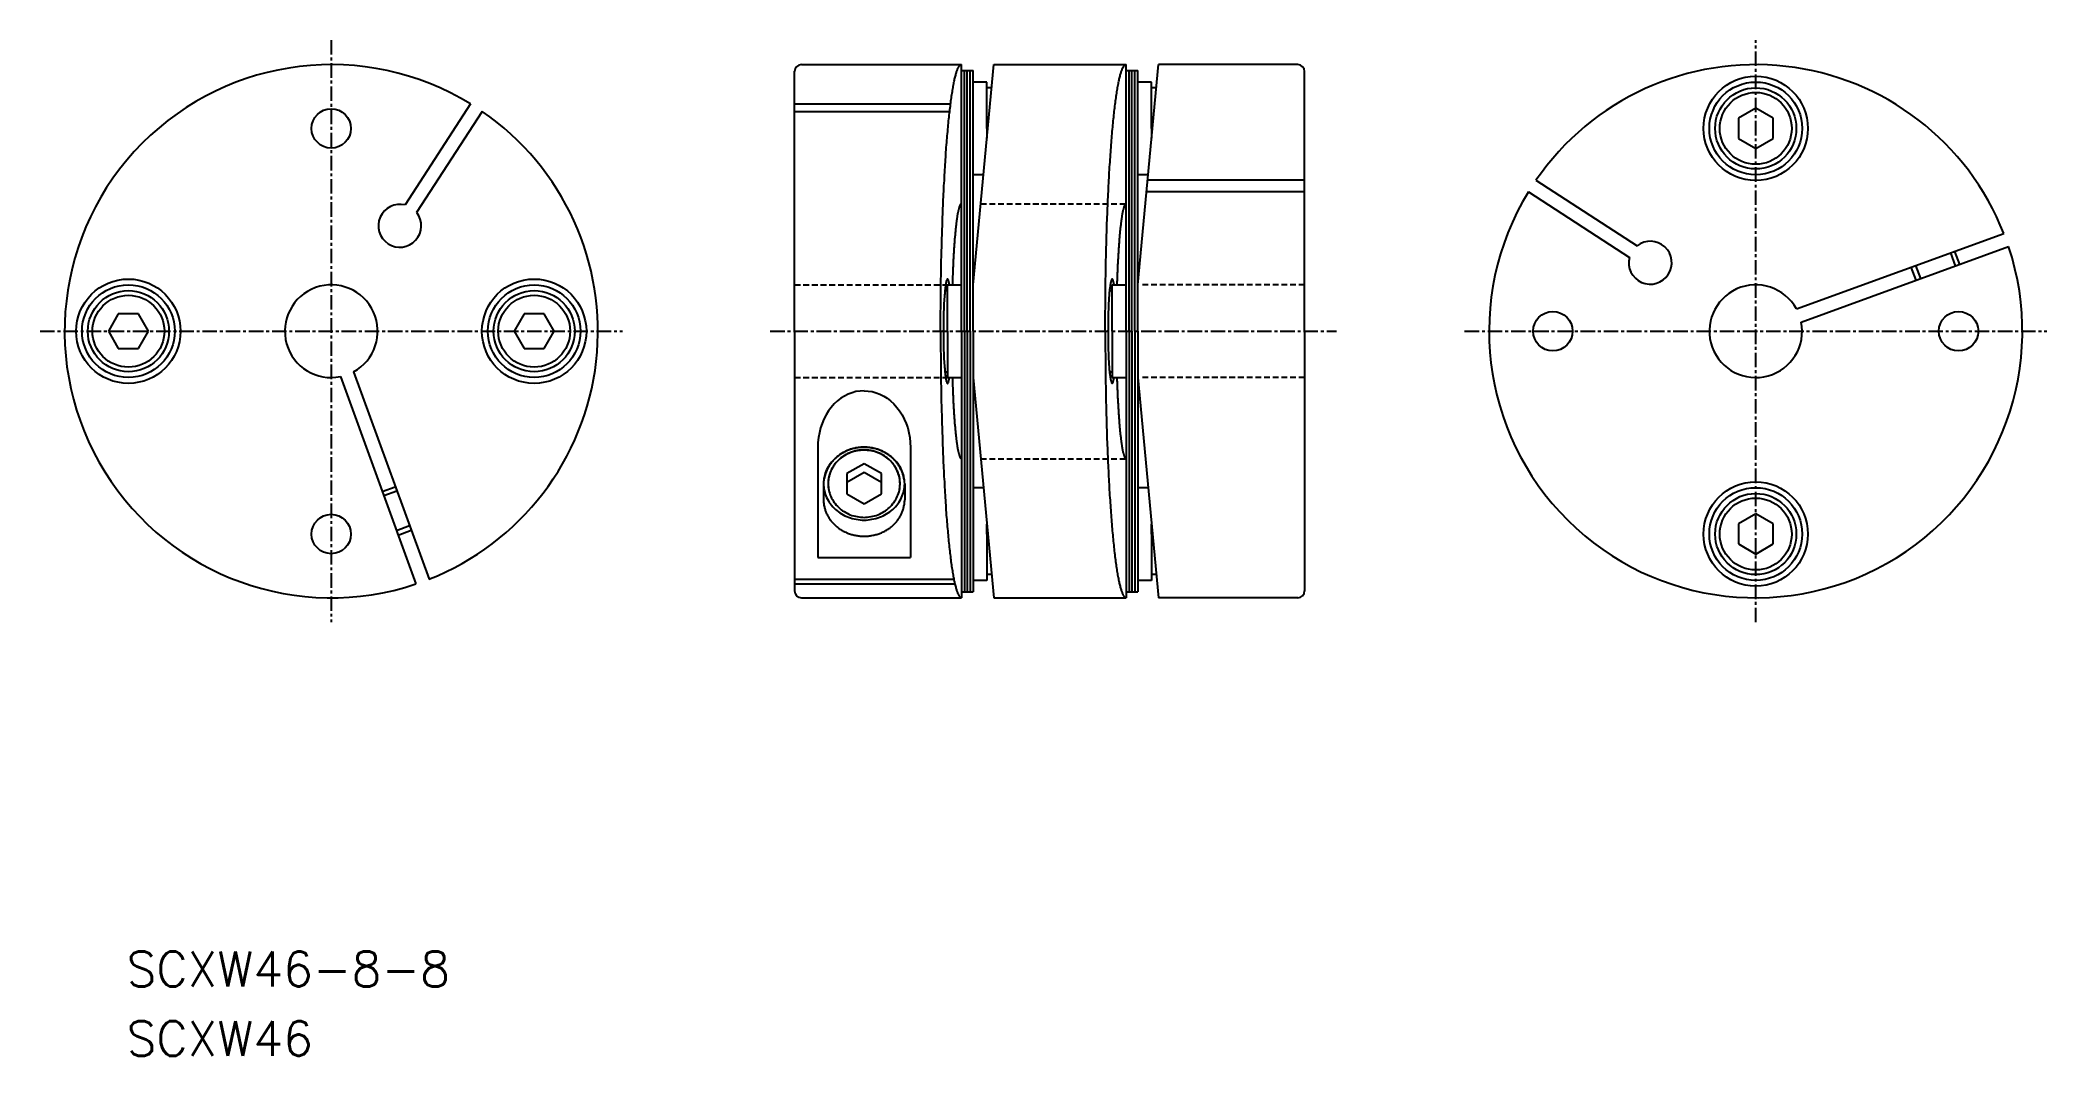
# Model space of a CAD drawing. Extents: x 33 to 207, y 39 to 127.
import ezdxf

# ---------------------------------------------------------------- set-up
doc = ezdxf.new("R2010")
doc.units = 0
doc.linetypes.add('CENTER', pattern=[2, 1.25, -0.25, 0.25, -0.25])
doc.linetypes.add('DASHED', pattern=[0.75, 0.5, -0.25])
doc.layers.get('0').update_dxf_attribs({"linetype": 'CONTINUOUS'})
doc.layers.add('CENTER', color=1, linetype='CENTER')
doc.styles.add('MISUMI', font='txt.shx')

msp = doc.modelspace()

# ---------------------------------------------------------------- texts
at = {"color": 7, "linetype": 'CONTINUOUS', "style": 'MISUMI'}
for s, p in [('SCXW46-8-8', (40.88, 45.38)), ('SCXW46', (40.88, 39.38))]:
    msp.add_text(s, height=3, dxfattribs=at).set_placement(p)

# ---------------------------------------------------------------- linework, layer by layer
at = {"color": 7, "linetype": 'CONTINUOUS'}
for p, q in [((99.1, 124.91), (112.9, 124.91)), ((112.9, 101.91), (112.9, 124.91)), ((112.9, 101.91), (112.9, 124.91)), ((113.9, 105.91), (115.7, 124.91)), ((115.7, 124.91), (127.1, 124.91)), ((127.1, 101.91), (127.1, 124.91)), ((127.1, 101.91), (127.1, 124.91)), ((128.1, 105.91), (129.9, 124.91)), ((141.9, 124.91), (129.9, 124.91)), ((98.5, 101.91), (98.5, 124.34)), ((112.9, 124.41), (113.9, 124.41)), ((113.15, 101.91), (113.15, 124.41)), ((113.4, 101.91), (113.4, 124.41)), ((113.65, 101.91), (113.65, 124.41)), ((113.9, 101.91), (113.9, 124.41)), ((115.1, 123.41), (113.9, 123.41)), ((115.1, 119.41), (115.1, 123.41)), ((115.51, 122.91), (115.1, 122.91)), ((127.1, 124.41), (128.1, 124.41)), ((127.35, 101.91), (127.35, 124.41)), ((127.6, 101.91), (127.6, 124.41)), ((127.85, 101.91), (127.85, 124.41)), ((128.1, 101.91), (128.1, 124.41)), ((129.3, 123.41), (128.1, 123.41)), ((129.3, 119.41), (129.3, 123.41)), ((129.71, 122.91), (129.3, 122.91)), ((142.5, 101.91), (142.5, 124.34)), ((70.56, 121.52), (64.9, 112.81)), ((98.5, 121.52), (111.96, 121.52)), ((71.56, 120.87), (65.9, 112.15)), ((98.5, 120.87), (111.88, 120.87)), ((181.41, 121.15), (179.91, 120.28)), ((179.91, 120.28), (179.91, 118.55)), ((182.91, 120.28), (181.41, 121.15)), ((182.91, 118.55), (182.91, 120.28)), ((115.1, 119.41), (115.1, 118.58)), ((129.3, 119.41), (129.3, 118.58)), ((179.91, 118.55), (181.41, 117.68)), ((181.41, 117.68), (182.91, 118.55)), ((114.8, 115.41), (113.9, 115.41)), ((129, 115.41), (128.1, 115.41)), ((142.5, 114.94), (128.95, 114.94)), ((162.45, 114.94), (171.17, 109.28)), ((142.5, 113.93), (128.86, 113.93)), ((161.8, 113.93), (170.51, 108.27)), ((184.92, 103.83), (202.81, 110.34)), ((185.33, 102.7), (203.22, 109.21)), ((195.24, 106.31), (194.83, 107.44)), ((199, 107.68), (198.59, 108.8)), ((111.7, 101.91), (111.7, 105.91)), ((111.7, 105.91), (112.9, 105.91)), ((125.9, 101.91), (125.9, 105.91)), ((125.9, 105.91), (127.1, 105.91)), ((111.47, 105.41), (111.7, 105.41)), ((125.67, 105.41), (125.9, 105.41)), ((40.17, 103.41), (39.31, 101.91)), ((41.91, 103.41), (40.17, 103.41)), ((42.77, 101.91), (41.91, 103.41)), ((75.17, 103.41), (74.31, 101.91)), ((76.91, 103.41), (75.17, 103.41)), ((77.77, 101.91), (76.91, 103.41)), ((39.31, 101.91), (40.17, 100.41)), ((40.17, 100.41), (41.91, 100.41)), ((41.91, 100.41), (42.77, 101.91)), ((74.31, 101.91), (75.17, 100.41)), ((75.17, 100.41), (76.91, 100.41)), ((76.91, 100.41), (77.77, 101.91)), ((98.5, 101.91), (98.5, 79.49)), ((111.7, 101.91), (111.7, 97.91)), ((112.9, 101.91), (112.9, 78.91)), ((112.9, 101.91), (112.9, 78.91)), ((113.15, 101.91), (113.15, 79.41)), ((113.4, 101.91), (113.4, 79.41)), ((113.65, 101.91), (113.65, 79.41)), ((113.9, 101.91), (113.9, 79.41)), ((125.9, 101.91), (125.9, 97.91)), ((127.1, 101.91), (127.1, 78.91)), ((127.1, 101.91), (127.1, 78.91)), ((127.35, 101.91), (127.35, 79.41)), ((127.6, 101.91), (127.6, 79.41)), ((127.85, 101.91), (127.85, 79.41)), ((128.1, 101.91), (128.1, 79.41)), ((142.5, 101.91), (142.5, 79.49)), ((59.33, 97.99), (65.84, 80.1)), ((60.46, 98.4), (66.97, 80.51)), ((111.47, 98.41), (111.7, 98.41)), ((111.7, 97.91), (112.9, 97.91)), ((113.9, 97.91), (115.7, 78.91)), ((125.67, 98.41), (125.9, 98.41)), ((125.9, 97.91), (127.1, 97.91)), ((128.1, 97.91), (129.9, 78.91)), ((101.67, 95.34), (101.43, 95.03)), ((101.93, 95.63), (101.67, 95.34)), ((102.2, 95.89), (101.93, 95.63)), ((102.5, 96.12), (102.2, 95.89)), ((102.81, 96.31), (102.5, 96.12)), ((103.13, 96.48), (102.81, 96.31)), ((103.46, 96.6), (103.13, 96.48)), ((103.8, 96.7), (103.46, 96.6)), ((104.15, 96.75), (103.8, 96.7)), ((104.5, 96.77), (104.15, 96.75)), ((104.5, 96.77), (104.85, 96.75)), ((104.85, 96.75), (105.19, 96.7)), ((105.19, 96.7), (105.53, 96.6)), ((105.53, 96.6), (105.87, 96.48)), ((105.87, 96.48), (106.19, 96.31)), ((106.19, 96.31), (106.5, 96.12)), ((106.5, 96.12), (106.79, 95.89)), ((106.79, 95.89), (107.07, 95.63)), ((107.07, 95.63), (107.33, 95.34)), ((107.33, 95.34), (107.56, 95.03)), ((100.74, 93.56), (100.64, 93.15)), ((100.87, 93.95), (100.74, 93.56)), ((101.04, 94.33), (100.87, 93.95)), ((101.22, 94.69), (101.04, 94.33)), ((101.43, 95.03), (101.22, 94.69)), ((107.56, 95.03), (107.78, 94.69)), ((107.78, 94.69), (107.96, 94.33)), ((107.96, 94.33), (108.12, 93.95)), ((108.12, 93.95), (108.26, 93.56)), ((108.26, 93.56), (108.36, 93.15)), ((100.51, 92.31), (100.5, 91.89)), ((100.5, 91.89), (100.5, 82.39)), ((100.56, 92.74), (100.51, 92.31)), ((100.64, 93.15), (100.56, 92.74)), ((108.36, 93.15), (108.44, 92.74)), ((108.44, 92.74), (108.48, 92.31)), ((108.48, 92.31), (108.5, 91.89)), ((108.5, 91.89), (108.5, 82.39)), ((104.5, 90.48), (103, 89.62)), ((106, 89.62), (104.5, 90.48)), ((112.9, 90.91), (112.9, 78.91)), ((127.1, 90.91), (127.1, 78.91)), ((62.93, 88.08), (64.06, 88.49)), ((101, 88.75), (101, 87.35)), ((104.5, 89.71), (103, 88.85)), ((103, 89.62), (103, 87.89)), ((106, 88.85), (104.5, 89.71)), ((106, 87.89), (106, 89.62)), ((108, 88.75), (108, 87.35)), ((114.8, 88.41), (113.9, 88.41)), ((129, 88.41), (128.1, 88.41)), ((103, 87.89), (104.5, 87.02)), ((104.5, 87.02), (106, 87.89)), ((115.1, 84.41), (115.1, 85.25)), ((129.3, 84.41), (129.3, 85.25)), ((181.41, 86.15), (179.91, 85.28)), ((179.91, 85.28), (179.91, 83.55)), ((182.91, 85.28), (181.41, 86.15)), ((182.91, 83.55), (182.91, 85.28)), ((64.3, 84.32), (65.43, 84.73)), ((115.1, 84.41), (115.1, 80.41)), ((129.3, 84.41), (129.3, 80.41)), ((179.91, 83.55), (181.41, 82.68)), ((181.41, 82.68), (182.91, 83.55)), ((100.5, 82.39), (108.5, 82.39)), ((98.5, 80.51), (112.24, 80.51)), ((98.5, 80.1), (112.33, 80.1)), ((115.1, 80.41), (113.9, 80.41)), ((115.51, 80.91), (115.1, 80.91)), ((129.3, 80.41), (128.1, 80.41)), ((129.71, 80.91), (129.3, 80.91)), ((99.1, 78.91), (112.9, 78.91)), ((112.9, 79.41), (113.9, 79.41)), ((115.7, 78.91), (127.1, 78.91)), ((127.1, 79.41), (128.1, 79.41)), ((141.9, 78.91), (129.9, 78.91))]:
    msp.add_line(p, q, dxfattribs=at)
at = {"color": 3, "linetype": 'DASHED'}
for p, q in [((114.56, 112.91), (127.1, 112.91)), ((98.5, 105.91), (112.19, 105.91)), ((142.5, 105.91), (128.38, 105.91)), ((98.5, 97.91), (112.19, 97.91)), ((142.5, 97.91), (128.38, 97.91)), ((114.56, 90.91), (127.1, 90.91))]:
    msp.add_line(p, q, dxfattribs=at)
at = {"color": 3, "linetype": 'CONTINUOUS'}
for p, q in [((195.2, 107.57), (195.61, 106.45)), ((198.21, 108.67), (198.62, 107.54)), ((64.2, 88.12), (63.07, 87.71)), ((65.29, 85.11), (64.17, 84.7))]:
    msp.add_line(p, q, dxfattribs=at)
at = {"color": 7, "linetype": 'CONTINUOUS'}
for points in [[(111.1, 101.91, 0), (111.1, 102.19, 0), (111.1, 102.48, 0), (111.1, 102.76, 0), (111.1, 103.04, 0), (111.1, 103.32, 0), (111.1, 103.61, 0), (111.11, 103.89, 0), (111.11, 104.17, 0), (111.11, 104.45, 0), (111.11, 104.73, 0), (111.11, 105.01, 0), (111.12, 105.29, 0), (111.12, 105.57, 0), (111.13, 105.84, 0), (111.13, 106.12, 0), (111.13, 106.4, 0), (111.14, 106.68, 0), (111.14, 106.95, 0), (111.15, 107.23, 0), (111.15, 107.5, 0), (111.16, 107.78, 0), (111.16, 108.05, 0), (111.17, 108.32, 0), (111.18, 108.59, 0), (111.18, 108.86, 0), (111.19, 109.13, 0), (111.2, 109.39, 0), (111.2, 109.66, 0), (111.21, 109.93, 0), (111.22, 110.19, 0), (111.23, 110.45, 0), (111.24, 110.72, 0), (111.25, 110.97, 0), (111.25, 111.23, 0), (111.26, 111.49, 0), (111.27, 111.75, 0), (111.28, 112, 0), (111.29, 112.25, 0), (111.3, 112.51, 0), (111.31, 112.75, 0), (111.32, 113, 0), (111.33, 113.25, 0), (111.34, 113.5, 0), (111.36, 113.74, 0), (111.37, 113.98, 0), (111.38, 114.22, 0), (111.39, 114.46, 0), (111.4, 114.69, 0), (111.42, 114.92, 0), (111.43, 115.16, 0), (111.44, 115.39, 0), (111.45, 115.61, 0), (111.47, 115.84, 0), (111.48, 116.06, 0), (111.49, 116.28, 0), (111.51, 116.5, 0), (111.52, 116.72, 0), (111.54, 116.94, 0), (111.55, 117.15, 0), (111.56, 117.36, 0), (111.58, 117.57, 0), (111.59, 117.77, 0), (111.61, 117.98, 0), (111.63, 118.18, 0), (111.64, 118.38, 0), (111.66, 118.57, 0), (111.67, 118.76, 0), (111.69, 118.95, 0), (111.71, 119.14, 0), (111.72, 119.33, 0), (111.74, 119.51, 0), (111.76, 119.69, 0), (111.77, 119.87, 0), (111.79, 120.05, 0), (111.81, 120.22, 0), (111.83, 120.39, 0), (111.84, 120.55, 0), (111.86, 120.72, 0), (111.88, 120.88, 0), (111.9, 121.04, 0), (111.92, 121.19, 0), (111.94, 121.34, 0), (111.95, 121.49, 0), (111.97, 121.64, 0), (111.99, 121.78, 0), (112.01, 121.92, 0), (112.03, 122.06, 0), (112.05, 122.2, 0), (112.07, 122.33, 0), (112.09, 122.46, 0), (112.11, 122.58, 0), (112.13, 122.7, 0), (112.15, 122.82, 0), (112.17, 122.94, 0), (112.19, 123.05, 0), (112.21, 123.16, 0), (112.23, 123.27, 0), (112.25, 123.37, 0), (112.27, 123.47, 0), (112.29, 123.57, 0), (112.31, 123.66, 0), (112.33, 123.75, 0), (112.36, 123.84, 0), (112.38, 123.92, 0), (112.4, 124, 0), (112.42, 124.08, 0), (112.44, 124.15, 0), (112.46, 124.22, 0), (112.48, 124.29, 0), (112.5, 124.35, 0), (112.53, 124.41, 0), (112.55, 124.47, 0), (112.57, 124.53, 0), (112.59, 124.58, 0), (112.61, 124.62, 0), (112.64, 124.66, 0), (112.66, 124.7, 0), (112.68, 124.74, 0), (112.7, 124.77, 0), (112.72, 124.8, 0), (112.75, 124.83, 0), (112.77, 124.85, 0), (112.79, 124.87, 0), (112.81, 124.89, 0), (112.83, 124.9, 0), (112.86, 124.91, 0), (112.88, 124.91, 0), (112.9, 124.91, 0)], [(125.3, 101.91, 0), (125.3, 102.19, 0), (125.3, 102.48, 0), (125.3, 102.76, 0), (125.3, 103.04, 0), (125.3, 103.32, 0), (125.3, 103.61, 0), (125.31, 103.89, 0), (125.31, 104.17, 0), (125.31, 104.45, 0), (125.31, 104.73, 0), (125.31, 105.01, 0), (125.32, 105.29, 0), (125.32, 105.57, 0), (125.33, 105.84, 0), (125.33, 106.12, 0), (125.33, 106.4, 0), (125.34, 106.68, 0), (125.34, 106.95, 0), (125.35, 107.23, 0), (125.35, 107.5, 0), (125.36, 107.78, 0), (125.36, 108.05, 0), (125.37, 108.32, 0), (125.38, 108.59, 0), (125.38, 108.86, 0), (125.39, 109.13, 0), (125.4, 109.39, 0), (125.4, 109.66, 0), (125.41, 109.93, 0), (125.42, 110.19, 0), (125.43, 110.45, 0), (125.44, 110.72, 0), (125.44, 110.97, 0), (125.45, 111.23, 0), (125.46, 111.49, 0), (125.47, 111.75, 0), (125.48, 112, 0), (125.49, 112.25, 0), (125.5, 112.51, 0), (125.51, 112.75, 0), (125.52, 113, 0), (125.53, 113.25, 0), (125.54, 113.5, 0), (125.56, 113.74, 0), (125.57, 113.98, 0), (125.58, 114.22, 0), (125.59, 114.46, 0), (125.6, 114.69, 0), (125.61, 114.92, 0), (125.63, 115.16, 0), (125.64, 115.39, 0), (125.65, 115.61, 0), (125.67, 115.84, 0), (125.68, 116.06, 0), (125.69, 116.28, 0), (125.71, 116.5, 0), (125.72, 116.72, 0), (125.74, 116.94, 0), (125.75, 117.15, 0), (125.77, 117.36, 0), (125.78, 117.57, 0), (125.8, 117.77, 0), (125.81, 117.98, 0), (125.83, 118.18, 0), (125.84, 118.38, 0), (125.86, 118.57, 0), (125.87, 118.76, 0), (125.89, 118.95, 0), (125.91, 119.14, 0), (125.92, 119.33, 0), (125.94, 119.51, 0), (125.96, 119.69, 0), (125.97, 119.87, 0), (125.99, 120.05, 0), (126.01, 120.22, 0), (126.03, 120.39, 0), (126.05, 120.55, 0), (126.06, 120.72, 0), (126.08, 120.88, 0), (126.1, 121.04, 0), (126.12, 121.19, 0), (126.14, 121.34, 0), (126.16, 121.49, 0), (126.17, 121.64, 0), (126.19, 121.78, 0), (126.21, 121.92, 0), (126.23, 122.06, 0), (126.25, 122.2, 0), (126.27, 122.33, 0), (126.29, 122.46, 0), (126.31, 122.58, 0), (126.33, 122.7, 0), (126.35, 122.82, 0), (126.37, 122.94, 0), (126.39, 123.05, 0), (126.41, 123.16, 0), (126.43, 123.27, 0), (126.45, 123.37, 0), (126.47, 123.47, 0), (126.49, 123.57, 0), (126.51, 123.66, 0), (126.53, 123.75, 0), (126.56, 123.84, 0), (126.58, 123.92, 0), (126.6, 124, 0), (126.62, 124.08, 0), (126.64, 124.15, 0), (126.66, 124.22, 0), (126.68, 124.29, 0), (126.7, 124.35, 0), (126.73, 124.41, 0), (126.75, 124.47, 0), (126.77, 124.53, 0), (126.79, 124.58, 0), (126.81, 124.62, 0), (126.83, 124.66, 0), (126.86, 124.7, 0), (126.88, 124.74, 0), (126.9, 124.77, 0), (126.92, 124.8, 0), (126.94, 124.83, 0), (126.97, 124.85, 0), (126.99, 124.87, 0), (127.01, 124.89, 0), (127.03, 124.9, 0), (127.06, 124.91, 0), (127.08, 124.91, 0), (127.1, 124.91, 0)], [(112.9, 112.91, 0), (112.89, 112.91, 0), (112.88, 112.91, 0), (112.88, 112.91, 0), (112.87, 112.91, 0), (112.86, 112.9, 0), (112.85, 112.9, 0), (112.84, 112.89, 0), (112.83, 112.88, 0), (112.83, 112.87, 0), (112.82, 112.86, 0), (112.81, 112.86, 0), (112.8, 112.84, 0), (112.8, 112.83, 0), (112.79, 112.82, 0), (112.78, 112.81, 0), (112.77, 112.79, 0), (112.76, 112.77, 0), (112.76, 112.76, 0), (112.75, 112.74, 0), (112.74, 112.72, 0), (112.73, 112.7, 0), (112.72, 112.68, 0), (112.72, 112.66, 0), (112.71, 112.64, 0), (112.7, 112.61, 0), (112.69, 112.59, 0), (112.69, 112.56, 0), (112.68, 112.54, 0), (112.67, 112.51, 0), (112.66, 112.48, 0), (112.66, 112.45, 0), (112.65, 112.42, 0), (112.64, 112.39, 0), (112.63, 112.36, 0), (112.62, 112.33, 0), (112.62, 112.29, 0), (112.61, 112.26, 0), (112.6, 112.22, 0), (112.59, 112.19, 0), (112.59, 112.15, 0), (112.58, 112.11, 0), (112.57, 112.07, 0), (112.57, 112.03, 0), (112.56, 111.99, 0), (112.55, 111.95, 0), (112.54, 111.91, 0), (112.54, 111.86, 0), (112.53, 111.82, 0), (112.52, 111.78, 0), (112.52, 111.73, 0), (112.51, 111.68, 0), (112.5, 111.64, 0), (112.49, 111.59, 0), (112.49, 111.54, 0), (112.48, 111.49, 0), (112.47, 111.44, 0), (112.47, 111.38, 0), (112.46, 111.33, 0), (112.45, 111.28, 0), (112.45, 111.22, 0), (112.44, 111.17, 0), (112.43, 111.11, 0), (112.43, 111.05, 0), (112.42, 111, 0), (112.41, 110.94, 0), (112.41, 110.88, 0), (112.4, 110.82, 0), (112.39, 110.76, 0), (112.39, 110.7, 0), (112.38, 110.63, 0), (112.37, 110.57, 0), (112.37, 110.51, 0), (112.36, 110.44, 0), (112.36, 110.38, 0), (112.35, 110.31, 0), (112.34, 110.24, 0), (112.34, 110.17, 0), (112.33, 110.11, 0), (112.33, 110.04, 0), (112.32, 109.97, 0), (112.31, 109.9, 0), (112.31, 109.83, 0), (112.3, 109.75, 0), (112.3, 109.68, 0), (112.29, 109.61, 0), (112.29, 109.53, 0), (112.28, 109.46, 0), (112.28, 109.39, 0), (112.27, 109.31, 0), (112.26, 109.23, 0), (112.26, 109.16, 0), (112.25, 109.08, 0), (112.25, 109, 0), (112.24, 108.92, 0), (112.24, 108.84, 0), (112.23, 108.76, 0), (112.23, 108.68, 0), (112.22, 108.6, 0), (112.22, 108.52, 0), (112.21, 108.43, 0), (112.21, 108.35, 0), (112.2, 108.27, 0), (112.2, 108.18, 0), (112.19, 108.1, 0), (112.19, 108.01, 0), (112.19, 107.92, 0), (112.18, 107.84, 0), (112.18, 107.75, 0), (112.17, 107.66, 0), (112.17, 107.58, 0), (112.17, 107.49, 0), (112.16, 107.4, 0), (112.16, 107.31, 0), (112.15, 107.22, 0), (112.15, 107.13, 0), (112.15, 107.04, 0), (112.14, 106.95, 0), (112.14, 106.85, 0), (112.14, 106.76, 0), (112.13, 106.67, 0), (112.13, 106.58, 0), (112.12, 106.48, 0), (112.12, 106.39, 0), (112.12, 106.29, 0), (112.11, 106.2, 0), (112.11, 106.1, 0), (112.11, 106.01, 0), (112.11, 105.91, 0)], [(127.1, 112.91, 0), (127.09, 112.91, 0), (127.08, 112.91, 0), (127.08, 112.91, 0), (127.07, 112.91, 0), (127.06, 112.9, 0), (127.05, 112.9, 0), (127.04, 112.89, 0), (127.03, 112.88, 0), (127.03, 112.87, 0), (127.02, 112.86, 0), (127.01, 112.86, 0), (127, 112.84, 0), (127, 112.83, 0), (126.99, 112.82, 0), (126.98, 112.81, 0), (126.97, 112.79, 0), (126.96, 112.77, 0), (126.96, 112.76, 0), (126.95, 112.74, 0), (126.94, 112.72, 0), (126.93, 112.7, 0), (126.92, 112.68, 0), (126.92, 112.66, 0), (126.91, 112.64, 0), (126.9, 112.61, 0), (126.89, 112.59, 0), (126.89, 112.56, 0), (126.88, 112.54, 0), (126.87, 112.51, 0), (126.86, 112.48, 0), (126.86, 112.45, 0), (126.85, 112.42, 0), (126.84, 112.39, 0), (126.83, 112.36, 0), (126.83, 112.33, 0), (126.82, 112.29, 0), (126.81, 112.26, 0), (126.8, 112.22, 0), (126.8, 112.19, 0), (126.79, 112.15, 0), (126.78, 112.11, 0), (126.77, 112.07, 0), (126.77, 112.03, 0), (126.76, 111.99, 0), (126.75, 111.95, 0), (126.74, 111.91, 0), (126.74, 111.86, 0), (126.73, 111.82, 0), (126.72, 111.78, 0), (126.72, 111.73, 0), (126.71, 111.68, 0), (126.7, 111.64, 0), (126.69, 111.59, 0), (126.69, 111.54, 0), (126.68, 111.49, 0), (126.67, 111.44, 0), (126.67, 111.38, 0), (126.66, 111.33, 0), (126.65, 111.28, 0), (126.65, 111.22, 0), (126.64, 111.17, 0), (126.63, 111.11, 0), (126.63, 111.05, 0), (126.62, 111, 0), (126.61, 110.94, 0), (126.61, 110.88, 0), (126.6, 110.82, 0), (126.59, 110.76, 0), (126.59, 110.7, 0), (126.58, 110.63, 0), (126.57, 110.57, 0), (126.57, 110.51, 0), (126.56, 110.44, 0), (126.56, 110.38, 0), (126.55, 110.31, 0), (126.54, 110.24, 0), (126.54, 110.17, 0), (126.53, 110.11, 0), (126.53, 110.04, 0), (126.52, 109.97, 0), (126.51, 109.9, 0), (126.51, 109.83, 0), (126.5, 109.75, 0), (126.5, 109.68, 0), (126.49, 109.61, 0), (126.49, 109.53, 0), (126.48, 109.46, 0), (126.47, 109.39, 0), (126.47, 109.31, 0), (126.46, 109.23, 0), (126.46, 109.16, 0), (126.45, 109.08, 0), (126.45, 109, 0), (126.44, 108.92, 0), (126.44, 108.84, 0), (126.43, 108.76, 0), (126.43, 108.68, 0), (126.42, 108.6, 0), (126.42, 108.52, 0), (126.41, 108.43, 0), (126.41, 108.35, 0), (126.4, 108.27, 0), (126.4, 108.18, 0), (126.39, 108.1, 0), (126.39, 108.01, 0), (126.39, 107.92, 0), (126.38, 107.84, 0), (126.38, 107.75, 0), (126.37, 107.66, 0), (126.37, 107.58, 0), (126.37, 107.49, 0), (126.36, 107.4, 0), (126.36, 107.31, 0), (126.35, 107.22, 0), (126.35, 107.13, 0), (126.35, 107.04, 0), (126.34, 106.95, 0), (126.34, 106.85, 0), (126.33, 106.76, 0), (126.33, 106.67, 0), (126.33, 106.58, 0), (126.33, 106.48, 0), (126.32, 106.39, 0), (126.32, 106.29, 0), (126.31, 106.2, 0), (126.31, 106.1, 0), (126.31, 106.01, 0), (126.31, 105.91, 0)], [(111.87, 105.91, 0), (111.86, 105.98, 0), (111.84, 106.04, 0), (111.83, 106.09, 0), (111.82, 106.14, 0), (111.81, 106.19, 0), (111.8, 106.23, 0), (111.79, 106.27, 0), (111.78, 106.31, 0), (111.77, 106.33, 0), (111.76, 106.36, 0), (111.74, 106.38, 0), (111.73, 106.39, 0), (111.72, 106.41, 0), (111.71, 106.41, 0), (111.7, 106.41, 0), (111.69, 106.41, 0), (111.67, 106.4, 0), (111.66, 106.39, 0), (111.65, 106.37, 0), (111.64, 106.35, 0), (111.63, 106.33, 0), (111.62, 106.3, 0), (111.61, 106.26, 0), (111.59, 106.22, 0), (111.58, 106.18, 0), (111.57, 106.13, 0), (111.56, 106.08, 0), (111.55, 106.02, 0), (111.54, 105.96, 0), (111.53, 105.9, 0), (111.52, 105.83, 0), (111.51, 105.75, 0), (111.5, 105.68, 0), (111.49, 105.6, 0), (111.48, 105.51, 0), (111.47, 105.42, 0), (111.46, 105.33, 0), (111.45, 105.24, 0), (111.45, 105.14, 0), (111.44, 105.04, 0), (111.43, 104.93, 0), (111.42, 104.82, 0), (111.41, 104.71, 0), (111.41, 104.6, 0), (111.4, 104.48, 0), (111.39, 104.36, 0), (111.39, 104.24, 0), (111.38, 104.12, 0), (111.38, 103.99, 0), (111.37, 103.86, 0), (111.37, 103.73, 0), (111.36, 103.6, 0), (111.36, 103.46, 0), (111.35, 103.33, 0), (111.35, 103.19, 0), (111.35, 103.05, 0), (111.34, 102.91, 0), (111.34, 102.77, 0), (111.34, 102.63, 0), (111.34, 102.49, 0), (111.34, 102.34, 0), (111.34, 102.2, 0), (111.34, 102.06, 0), (111.33, 101.91, 0), (111.34, 101.77, 0), (111.34, 101.63, 0), (111.34, 101.48, 0), (111.34, 101.34, 0), (111.34, 101.2, 0), (111.34, 101.06, 0), (111.34, 100.91, 0), (111.35, 100.77, 0), (111.35, 100.64, 0), (111.35, 100.5, 0), (111.36, 100.36, 0), (111.36, 100.23, 0), (111.37, 100.1, 0), (111.37, 99.97, 0), (111.38, 99.84, 0), (111.38, 99.71, 0), (111.39, 99.59, 0), (111.39, 99.46, 0), (111.4, 99.34, 0), (111.41, 99.23, 0), (111.41, 99.11, 0), (111.42, 99, 0), (111.43, 98.89, 0), (111.44, 98.79, 0), (111.45, 98.69, 0), (111.45, 98.59, 0), (111.46, 98.49, 0), (111.47, 98.4, 0), (111.48, 98.31, 0), (111.49, 98.23, 0), (111.5, 98.15, 0), (111.51, 98.07, 0), (111.52, 98, 0), (111.53, 97.93, 0), (111.54, 97.86, 0), (111.55, 97.8, 0), (111.56, 97.75, 0), (111.57, 97.69, 0), (111.58, 97.65, 0), (111.59, 97.6, 0), (111.61, 97.56, 0), (111.62, 97.53, 0), (111.63, 97.5, 0), (111.64, 97.47, 0), (111.65, 97.45, 0), (111.66, 97.44, 0), (111.67, 97.42, 0), (111.69, 97.42, 0), (111.7, 97.41, 0), (111.71, 97.41, 0), (111.72, 97.42, 0), (111.73, 97.43, 0), (111.74, 97.45, 0), (111.76, 97.47, 0), (111.77, 97.49, 0), (111.78, 97.52, 0), (111.79, 97.56, 0), (111.8, 97.59, 0), (111.81, 97.64, 0), (111.82, 97.68, 0), (111.83, 97.73, 0), (111.84, 97.79, 0), (111.86, 97.85, 0), (111.87, 97.91, 0)], [(126.07, 105.91, 0), (126.06, 105.98, 0), (126.05, 106.04, 0), (126.03, 106.09, 0), (126.02, 106.14, 0), (126.01, 106.19, 0), (126, 106.23, 0), (125.99, 106.27, 0), (125.98, 106.31, 0), (125.97, 106.33, 0), (125.96, 106.36, 0), (125.94, 106.38, 0), (125.93, 106.39, 0), (125.92, 106.41, 0), (125.91, 106.41, 0), (125.9, 106.41, 0), (125.89, 106.41, 0), (125.87, 106.4, 0), (125.86, 106.39, 0), (125.85, 106.37, 0), (125.84, 106.35, 0), (125.83, 106.33, 0), (125.82, 106.3, 0), (125.81, 106.26, 0), (125.8, 106.22, 0), (125.78, 106.18, 0), (125.77, 106.13, 0), (125.76, 106.08, 0), (125.75, 106.02, 0), (125.74, 105.96, 0), (125.73, 105.9, 0), (125.72, 105.83, 0), (125.71, 105.75, 0), (125.7, 105.68, 0), (125.69, 105.6, 0), (125.68, 105.51, 0), (125.67, 105.42, 0), (125.66, 105.33, 0), (125.65, 105.24, 0), (125.65, 105.14, 0), (125.64, 105.04, 0), (125.63, 104.93, 0), (125.62, 104.82, 0), (125.61, 104.71, 0), (125.61, 104.6, 0), (125.6, 104.48, 0), (125.59, 104.36, 0), (125.59, 104.24, 0), (125.58, 104.12, 0), (125.58, 103.99, 0), (125.57, 103.86, 0), (125.57, 103.73, 0), (125.56, 103.6, 0), (125.56, 103.46, 0), (125.55, 103.33, 0), (125.55, 103.19, 0), (125.55, 103.05, 0), (125.54, 102.91, 0), (125.54, 102.77, 0), (125.54, 102.63, 0), (125.54, 102.49, 0), (125.54, 102.34, 0), (125.54, 102.2, 0), (125.54, 102.06, 0), (125.53, 101.91, 0), (125.54, 101.77, 0), (125.54, 101.63, 0), (125.54, 101.48, 0), (125.54, 101.34, 0), (125.54, 101.2, 0), (125.54, 101.06, 0), (125.54, 100.91, 0), (125.55, 100.77, 0), (125.55, 100.64, 0), (125.55, 100.5, 0), (125.56, 100.36, 0), (125.56, 100.23, 0), (125.57, 100.1, 0), (125.57, 99.97, 0), (125.58, 99.84, 0), (125.58, 99.71, 0), (125.59, 99.59, 0), (125.59, 99.46, 0), (125.6, 99.34, 0), (125.61, 99.23, 0), (125.61, 99.11, 0), (125.62, 99, 0), (125.63, 98.89, 0), (125.64, 98.79, 0), (125.65, 98.69, 0), (125.65, 98.59, 0), (125.66, 98.49, 0), (125.67, 98.4, 0), (125.68, 98.31, 0), (125.69, 98.23, 0), (125.7, 98.15, 0), (125.71, 98.07, 0), (125.72, 98, 0), (125.73, 97.93, 0), (125.74, 97.86, 0), (125.75, 97.8, 0), (125.76, 97.75, 0), (125.77, 97.69, 0), (125.78, 97.65, 0), (125.8, 97.6, 0), (125.81, 97.56, 0), (125.82, 97.53, 0), (125.83, 97.5, 0), (125.84, 97.47, 0), (125.85, 97.45, 0), (125.86, 97.44, 0), (125.87, 97.42, 0), (125.89, 97.42, 0), (125.9, 97.41, 0), (125.91, 97.41, 0), (125.92, 97.42, 0), (125.93, 97.43, 0), (125.94, 97.45, 0), (125.96, 97.47, 0), (125.97, 97.49, 0), (125.98, 97.52, 0), (125.99, 97.56, 0), (126, 97.59, 0), (126.01, 97.64, 0), (126.02, 97.68, 0), (126.03, 97.73, 0), (126.05, 97.79, 0), (126.06, 97.85, 0), (126.07, 97.91, 0)], [(111.1, 101.91, 0), (111.1, 101.63, 0), (111.1, 101.35, 0), (111.1, 101.07, 0), (111.1, 100.78, 0), (111.1, 100.5, 0), (111.1, 100.22, 0), (111.11, 99.94, 0), (111.11, 99.66, 0), (111.11, 99.38, 0), (111.11, 99.1, 0), (111.11, 98.82, 0), (111.12, 98.54, 0), (111.12, 98.26, 0), (111.13, 97.98, 0), (111.13, 97.7, 0), (111.13, 97.43, 0), (111.14, 97.15, 0), (111.14, 96.87, 0), (111.15, 96.6, 0), (111.15, 96.32, 0), (111.16, 96.05, 0), (111.16, 95.78, 0), (111.17, 95.51, 0), (111.18, 95.24, 0), (111.18, 94.97, 0), (111.19, 94.7, 0), (111.2, 94.43, 0), (111.2, 94.16, 0), (111.21, 93.9, 0), (111.22, 93.64, 0), (111.23, 93.37, 0), (111.24, 93.11, 0), (111.25, 92.85, 0), (111.25, 92.59, 0), (111.26, 92.34, 0), (111.27, 92.08, 0), (111.28, 91.83, 0), (111.29, 91.57, 0), (111.3, 91.32, 0), (111.31, 91.07, 0), (111.32, 90.82, 0), (111.33, 90.58, 0), (111.34, 90.33, 0), (111.36, 90.09, 0), (111.37, 89.85, 0), (111.38, 89.61, 0), (111.39, 89.37, 0), (111.4, 89.14, 0), (111.42, 88.9, 0), (111.43, 88.67, 0), (111.44, 88.44, 0), (111.45, 88.21, 0), (111.47, 87.99, 0), (111.48, 87.76, 0), (111.49, 87.54, 0), (111.51, 87.32, 0), (111.52, 87.11, 0), (111.54, 86.89, 0), (111.55, 86.68, 0), (111.56, 86.47, 0), (111.58, 86.26, 0), (111.59, 86.05, 0), (111.61, 85.85, 0), (111.63, 85.65, 0), (111.64, 85.45, 0), (111.66, 85.26, 0), (111.67, 85.06, 0), (111.69, 84.87, 0), (111.71, 84.68, 0), (111.72, 84.5, 0), (111.74, 84.31, 0), (111.76, 84.13, 0), (111.77, 83.96, 0), (111.79, 83.78, 0), (111.81, 83.61, 0), (111.83, 83.44, 0), (111.84, 83.27, 0), (111.86, 83.11, 0), (111.88, 82.95, 0), (111.9, 82.79, 0), (111.92, 82.63, 0), (111.94, 82.48, 0), (111.95, 82.33, 0), (111.97, 82.19, 0), (111.99, 82.04, 0), (112.01, 81.9, 0), (112.03, 81.76, 0), (112.05, 81.63, 0), (112.07, 81.5, 0), (112.09, 81.37, 0), (112.11, 81.24, 0), (112.13, 81.12, 0), (112.15, 81, 0), (112.17, 80.89, 0), (112.19, 80.77, 0), (112.21, 80.66, 0), (112.23, 80.56, 0), (112.25, 80.45, 0), (112.27, 80.35, 0), (112.29, 80.26, 0), (112.31, 80.16, 0), (112.33, 80.07, 0), (112.36, 79.99, 0), (112.38, 79.9, 0), (112.4, 79.82, 0), (112.42, 79.75, 0), (112.44, 79.67, 0), (112.46, 79.6, 0), (112.48, 79.54, 0), (112.5, 79.47, 0), (112.53, 79.41, 0), (112.55, 79.36, 0), (112.57, 79.3, 0), (112.59, 79.25, 0), (112.61, 79.21, 0), (112.64, 79.16, 0), (112.66, 79.12, 0), (112.68, 79.09, 0), (112.7, 79.05, 0), (112.72, 79.02, 0), (112.75, 79, 0), (112.77, 78.98, 0), (112.79, 78.96, 0), (112.81, 78.94, 0), (112.83, 78.93, 0), (112.86, 78.92, 0), (112.88, 78.91, 0), (112.9, 78.91, 0)], [(125.3, 101.91, 0), (125.3, 101.63, 0), (125.3, 101.35, 0), (125.3, 101.07, 0), (125.3, 100.78, 0), (125.3, 100.5, 0), (125.3, 100.22, 0), (125.31, 99.94, 0), (125.31, 99.66, 0), (125.31, 99.38, 0), (125.31, 99.1, 0), (125.31, 98.82, 0), (125.32, 98.54, 0), (125.32, 98.26, 0), (125.33, 97.98, 0), (125.33, 97.7, 0), (125.33, 97.43, 0), (125.34, 97.15, 0), (125.34, 96.87, 0), (125.35, 96.6, 0), (125.35, 96.32, 0), (125.36, 96.05, 0), (125.36, 95.78, 0), (125.37, 95.51, 0), (125.38, 95.24, 0), (125.38, 94.97, 0), (125.39, 94.7, 0), (125.4, 94.43, 0), (125.4, 94.16, 0), (125.41, 93.9, 0), (125.42, 93.64, 0), (125.43, 93.37, 0), (125.44, 93.11, 0), (125.44, 92.85, 0), (125.45, 92.59, 0), (125.46, 92.34, 0), (125.47, 92.08, 0), (125.48, 91.83, 0), (125.49, 91.57, 0), (125.5, 91.32, 0), (125.51, 91.07, 0), (125.52, 90.82, 0), (125.53, 90.58, 0), (125.54, 90.33, 0), (125.56, 90.09, 0), (125.57, 89.85, 0), (125.58, 89.61, 0), (125.59, 89.37, 0), (125.6, 89.14, 0), (125.61, 88.9, 0), (125.63, 88.67, 0), (125.64, 88.44, 0), (125.65, 88.21, 0), (125.67, 87.99, 0), (125.68, 87.76, 0), (125.69, 87.54, 0), (125.71, 87.32, 0), (125.72, 87.11, 0), (125.74, 86.89, 0), (125.75, 86.68, 0), (125.77, 86.47, 0), (125.78, 86.26, 0), (125.8, 86.05, 0), (125.81, 85.85, 0), (125.83, 85.65, 0), (125.84, 85.45, 0), (125.86, 85.26, 0), (125.87, 85.06, 0), (125.89, 84.87, 0), (125.91, 84.68, 0), (125.92, 84.5, 0), (125.94, 84.31, 0), (125.96, 84.13, 0), (125.97, 83.96, 0), (125.99, 83.78, 0), (126.01, 83.61, 0), (126.03, 83.44, 0), (126.05, 83.27, 0), (126.06, 83.11, 0), (126.08, 82.95, 0), (126.1, 82.79, 0), (126.12, 82.63, 0), (126.14, 82.48, 0), (126.16, 82.33, 0), (126.17, 82.19, 0), (126.19, 82.04, 0), (126.21, 81.9, 0), (126.23, 81.76, 0), (126.25, 81.63, 0), (126.27, 81.5, 0), (126.29, 81.37, 0), (126.31, 81.24, 0), (126.33, 81.12, 0), (126.35, 81, 0), (126.37, 80.89, 0), (126.39, 80.77, 0), (126.41, 80.66, 0), (126.43, 80.56, 0), (126.45, 80.45, 0), (126.47, 80.35, 0), (126.49, 80.26, 0), (126.51, 80.16, 0), (126.53, 80.07, 0), (126.56, 79.99, 0), (126.58, 79.9, 0), (126.6, 79.82, 0), (126.62, 79.75, 0), (126.64, 79.67, 0), (126.66, 79.6, 0), (126.68, 79.54, 0), (126.7, 79.47, 0), (126.73, 79.41, 0), (126.75, 79.36, 0), (126.77, 79.3, 0), (126.79, 79.25, 0), (126.81, 79.21, 0), (126.83, 79.16, 0), (126.86, 79.12, 0), (126.88, 79.09, 0), (126.9, 79.05, 0), (126.92, 79.02, 0), (126.94, 79, 0), (126.97, 78.98, 0), (126.99, 78.96, 0), (127.01, 78.94, 0), (127.03, 78.93, 0), (127.06, 78.92, 0), (127.08, 78.91, 0), (127.1, 78.91, 0)], [(112.11, 97.91, 0), (112.11, 97.82, 0), (112.11, 97.72, 0), (112.11, 97.63, 0), (112.12, 97.53, 0), (112.12, 97.44, 0), (112.12, 97.34, 0), (112.13, 97.25, 0), (112.13, 97.16, 0), (112.14, 97.06, 0), (112.14, 96.97, 0), (112.14, 96.88, 0), (112.15, 96.79, 0), (112.15, 96.7, 0), (112.15, 96.61, 0), (112.16, 96.52, 0), (112.16, 96.43, 0), (112.17, 96.34, 0), (112.17, 96.25, 0), (112.17, 96.16, 0), (112.18, 96.08, 0), (112.18, 95.99, 0), (112.19, 95.9, 0), (112.19, 95.82, 0), (112.19, 95.73, 0), (112.2, 95.65, 0), (112.2, 95.56, 0), (112.21, 95.48, 0), (112.21, 95.39, 0), (112.22, 95.31, 0), (112.22, 95.23, 0), (112.23, 95.15, 0), (112.23, 95.07, 0), (112.24, 94.99, 0), (112.24, 94.91, 0), (112.25, 94.83, 0), (112.25, 94.75, 0), (112.26, 94.67, 0), (112.26, 94.59, 0), (112.27, 94.52, 0), (112.28, 94.44, 0), (112.28, 94.37, 0), (112.29, 94.29, 0), (112.29, 94.22, 0), (112.3, 94.14, 0), (112.3, 94.07, 0), (112.31, 94, 0), (112.31, 93.93, 0), (112.32, 93.86, 0), (112.33, 93.79, 0), (112.33, 93.72, 0), (112.34, 93.65, 0), (112.34, 93.58, 0), (112.35, 93.52, 0), (112.36, 93.45, 0), (112.36, 93.38, 0), (112.37, 93.32, 0), (112.37, 93.26, 0), (112.38, 93.19, 0), (112.39, 93.13, 0), (112.39, 93.07, 0), (112.4, 93.01, 0), (112.41, 92.95, 0), (112.41, 92.89, 0), (112.42, 92.83, 0), (112.43, 92.77, 0), (112.43, 92.72, 0), (112.44, 92.66, 0), (112.45, 92.6, 0), (112.45, 92.55, 0), (112.46, 92.5, 0), (112.47, 92.44, 0), (112.47, 92.39, 0), (112.48, 92.34, 0), (112.49, 92.29, 0), (112.49, 92.24, 0), (112.5, 92.19, 0), (112.51, 92.14, 0), (112.52, 92.1, 0), (112.52, 92.05, 0), (112.53, 92.01, 0), (112.54, 91.96, 0), (112.54, 91.92, 0), (112.55, 91.88, 0), (112.56, 91.83, 0), (112.57, 91.79, 0), (112.57, 91.75, 0), (112.58, 91.71, 0), (112.59, 91.68, 0), (112.59, 91.64, 0), (112.6, 91.6, 0), (112.61, 91.57, 0), (112.62, 91.53, 0), (112.62, 91.5, 0), (112.63, 91.47, 0), (112.64, 91.43, 0), (112.65, 91.4, 0), (112.66, 91.37, 0), (112.66, 91.34, 0), (112.67, 91.32, 0), (112.68, 91.29, 0), (112.69, 91.26, 0), (112.69, 91.24, 0), (112.7, 91.21, 0), (112.71, 91.19, 0), (112.72, 91.17, 0), (112.72, 91.15, 0), (112.73, 91.13, 0), (112.74, 91.11, 0), (112.75, 91.09, 0), (112.76, 91.07, 0), (112.76, 91.05, 0), (112.77, 91.04, 0), (112.78, 91.02, 0), (112.79, 91.01, 0), (112.8, 90.99, 0), (112.8, 90.98, 0), (112.81, 90.97, 0), (112.82, 90.96, 0), (112.83, 90.95, 0), (112.83, 90.94, 0), (112.84, 90.94, 0), (112.85, 90.93, 0), (112.86, 90.93, 0), (112.87, 90.92, 0), (112.88, 90.92, 0), (112.88, 90.92, 0), (112.89, 90.91, 0), (112.9, 90.91, 0)], [(126.31, 97.91, 0), (126.31, 97.82, 0), (126.31, 97.72, 0), (126.31, 97.63, 0), (126.32, 97.53, 0), (126.32, 97.44, 0), (126.33, 97.34, 0), (126.33, 97.25, 0), (126.33, 97.16, 0), (126.33, 97.06, 0), (126.34, 96.97, 0), (126.34, 96.88, 0), (126.35, 96.79, 0), (126.35, 96.7, 0), (126.35, 96.61, 0), (126.36, 96.52, 0), (126.36, 96.43, 0), (126.37, 96.34, 0), (126.37, 96.25, 0), (126.37, 96.16, 0), (126.38, 96.08, 0), (126.38, 95.99, 0), (126.39, 95.9, 0), (126.39, 95.82, 0), (126.39, 95.73, 0), (126.4, 95.65, 0), (126.4, 95.56, 0), (126.41, 95.48, 0), (126.41, 95.39, 0), (126.42, 95.31, 0), (126.42, 95.23, 0), (126.43, 95.15, 0), (126.43, 95.07, 0), (126.44, 94.99, 0), (126.44, 94.91, 0), (126.45, 94.83, 0), (126.45, 94.75, 0), (126.46, 94.67, 0), (126.46, 94.59, 0), (126.47, 94.52, 0), (126.47, 94.44, 0), (126.48, 94.37, 0), (126.49, 94.29, 0), (126.49, 94.22, 0), (126.5, 94.14, 0), (126.5, 94.07, 0), (126.51, 94, 0), (126.51, 93.93, 0), (126.52, 93.86, 0), (126.53, 93.79, 0), (126.53, 93.72, 0), (126.54, 93.65, 0), (126.54, 93.58, 0), (126.55, 93.52, 0), (126.56, 93.45, 0), (126.56, 93.38, 0), (126.57, 93.32, 0), (126.57, 93.26, 0), (126.58, 93.19, 0), (126.59, 93.13, 0), (126.59, 93.07, 0), (126.6, 93.01, 0), (126.61, 92.95, 0), (126.61, 92.89, 0), (126.62, 92.83, 0), (126.63, 92.77, 0), (126.63, 92.72, 0), (126.64, 92.66, 0), (126.65, 92.6, 0), (126.65, 92.55, 0), (126.66, 92.5, 0), (126.67, 92.44, 0), (126.67, 92.39, 0), (126.68, 92.34, 0), (126.69, 92.29, 0), (126.69, 92.24, 0), (126.7, 92.19, 0), (126.71, 92.14, 0), (126.72, 92.1, 0), (126.72, 92.05, 0), (126.73, 92.01, 0), (126.74, 91.96, 0), (126.74, 91.92, 0), (126.75, 91.88, 0), (126.76, 91.83, 0), (126.77, 91.79, 0), (126.77, 91.75, 0), (126.78, 91.71, 0), (126.79, 91.68, 0), (126.8, 91.64, 0), (126.8, 91.6, 0), (126.81, 91.57, 0), (126.82, 91.53, 0), (126.83, 91.5, 0), (126.83, 91.47, 0), (126.84, 91.43, 0), (126.85, 91.4, 0), (126.86, 91.37, 0), (126.86, 91.34, 0), (126.87, 91.32, 0), (126.88, 91.29, 0), (126.89, 91.26, 0), (126.89, 91.24, 0), (126.9, 91.21, 0), (126.91, 91.19, 0), (126.92, 91.17, 0), (126.92, 91.15, 0), (126.93, 91.13, 0), (126.94, 91.11, 0), (126.95, 91.09, 0), (126.96, 91.07, 0), (126.96, 91.05, 0), (126.97, 91.04, 0), (126.98, 91.02, 0), (126.99, 91.01, 0), (127, 90.99, 0), (127, 90.98, 0), (127.01, 90.97, 0), (127.02, 90.96, 0), (127.03, 90.95, 0), (127.03, 90.94, 0), (127.04, 90.94, 0), (127.05, 90.93, 0), (127.06, 90.93, 0), (127.07, 90.92, 0), (127.08, 90.92, 0), (127.08, 90.92, 0), (127.09, 90.91, 0), (127.1, 90.91, 0)], [(108, 88.75, 0), (107.99, 88.9, 0), (107.98, 89.06, 0), (107.96, 89.21, 0), (107.93, 89.36, 0), (107.89, 89.51, 0), (107.85, 89.66, 0), (107.79, 89.81, 0), (107.73, 89.95, 0), (107.66, 90.09, 0), (107.58, 90.23, 0), (107.5, 90.36, 0), (107.41, 90.49, 0), (107.31, 90.62, 0), (107.2, 90.74, 0), (107.09, 90.85, 0), (106.97, 90.96, 0), (106.85, 91.07, 0), (106.72, 91.17, 0), (106.58, 91.27, 0), (106.44, 91.35, 0), (106.3, 91.44, 0), (106.15, 91.51, 0), (105.99, 91.58, 0), (105.84, 91.64, 0), (105.68, 91.7, 0), (105.51, 91.75, 0), (105.35, 91.79, 0), (105.18, 91.82, 0), (105.01, 91.85, 0), (104.84, 91.87, 0), (104.67, 91.88, 0), (104.5, 91.88, 0), (104.33, 91.88, 0), (104.16, 91.87, 0), (103.99, 91.85, 0), (103.82, 91.82, 0), (103.65, 91.79, 0), (103.48, 91.75, 0), (103.32, 91.7, 0), (103.16, 91.64, 0), (103, 91.58, 0), (102.85, 91.51, 0), (102.7, 91.44, 0), (102.56, 91.35, 0), (102.42, 91.27, 0), (102.28, 91.17, 0), (102.15, 91.07, 0), (102.03, 90.96, 0), (101.91, 90.85, 0), (101.8, 90.74, 0), (101.69, 90.62, 0), (101.59, 90.49, 0), (101.5, 90.36, 0), (101.42, 90.23, 0), (101.34, 90.09, 0), (101.27, 89.95, 0), (101.21, 89.81, 0), (101.15, 89.66, 0), (101.11, 89.51, 0), (101.07, 89.36, 0), (101.04, 89.21, 0), (101.02, 89.06, 0), (101.01, 88.9, 0), (101, 88.75, 0), (101.01, 88.6, 0), (101.02, 88.44, 0), (101.04, 88.29, 0), (101.07, 88.14, 0), (101.11, 87.99, 0), (101.15, 87.84, 0), (101.21, 87.7, 0), (101.27, 87.55, 0), (101.34, 87.41, 0), (101.42, 87.28, 0), (101.5, 87.14, 0), (101.59, 87.01, 0), (101.69, 86.89, 0), (101.8, 86.77, 0), (101.91, 86.65, 0), (102.03, 86.54, 0), (102.15, 86.43, 0), (102.28, 86.33, 0), (102.42, 86.24, 0), (102.56, 86.15, 0), (102.7, 86.07, 0), (102.85, 85.99, 0), (103, 85.92, 0), (103.16, 85.86, 0), (103.32, 85.8, 0), (103.48, 85.76, 0), (103.65, 85.71, 0), (103.82, 85.68, 0), (103.99, 85.65, 0), (104.16, 85.64, 0), (104.33, 85.62, 0), (104.5, 85.62, 0), (104.67, 85.62, 0), (104.84, 85.64, 0), (105.01, 85.65, 0), (105.18, 85.68, 0), (105.35, 85.71, 0), (105.51, 85.76, 0), (105.68, 85.8, 0), (105.84, 85.86, 0), (105.99, 85.92, 0), (106.15, 85.99, 0), (106.3, 86.07, 0), (106.44, 86.15, 0), (106.58, 86.24, 0), (106.72, 86.33, 0), (106.85, 86.43, 0), (106.97, 86.54, 0), (107.09, 86.65, 0), (107.2, 86.77, 0), (107.31, 86.89, 0), (107.41, 87.01, 0), (107.5, 87.14, 0), (107.58, 87.28, 0), (107.66, 87.41, 0), (107.73, 87.55, 0), (107.79, 87.7, 0), (107.85, 87.84, 0), (107.89, 87.99, 0), (107.93, 88.14, 0), (107.96, 88.29, 0), (107.98, 88.44, 0), (107.99, 88.6, 0), (108, 88.75, 0)], [(107.97, 89.06, 0), (107.95, 89.13, 0), (107.94, 89.21, 0), (107.93, 89.28, 0), (107.91, 89.35, 0), (107.89, 89.42, 0), (107.87, 89.49, 0), (107.85, 89.56, 0), (107.83, 89.63, 0), (107.8, 89.7, 0), (107.77, 89.77, 0), (107.75, 89.84, 0), (107.72, 89.91, 0), (107.68, 89.98, 0), (107.65, 90.04, 0), (107.62, 90.11, 0), (107.58, 90.18, 0), (107.54, 90.24, 0), (107.5, 90.3, 0), (107.46, 90.37, 0), (107.42, 90.43, 0), (107.37, 90.49, 0), (107.33, 90.55, 0), (107.28, 90.61, 0), (107.23, 90.67, 0), (107.18, 90.72, 0), (107.13, 90.78, 0), (107.08, 90.84, 0), (107.03, 90.89, 0), (106.97, 90.94, 0), (106.92, 90.99, 0), (106.86, 91.04, 0), (106.8, 91.09, 0), (106.74, 91.14, 0), (106.68, 91.19, 0), (106.62, 91.23, 0), (106.55, 91.28, 0), (106.49, 91.32, 0), (106.42, 91.36, 0), (106.36, 91.4, 0), (106.29, 91.44, 0), (106.22, 91.48, 0), (106.16, 91.51, 0), (106.09, 91.55, 0), (106.02, 91.58, 0), (105.94, 91.61, 0), (105.87, 91.64, 0), (105.8, 91.67, 0), (105.73, 91.69, 0), (105.65, 91.72, 0), (105.58, 91.74, 0), (105.5, 91.76, 0), (105.43, 91.78, 0), (105.35, 91.8, 0), (105.28, 91.82, 0), (105.2, 91.84, 0), (105.12, 91.85, 0), (105.05, 91.86, 0), (104.97, 91.87, 0), (104.89, 91.88, 0), (104.81, 91.89, 0), (104.73, 91.9, 0), (104.66, 91.9, 0), (104.58, 91.9, 0), (104.5, 91.9, 0), (104.42, 91.9, 0), (104.34, 91.9, 0), (104.26, 91.9, 0), (104.19, 91.89, 0), (104.11, 91.88, 0), (104.03, 91.87, 0), (103.95, 91.86, 0), (103.88, 91.85, 0), (103.8, 91.84, 0), (103.72, 91.82, 0), (103.64, 91.8, 0), (103.57, 91.78, 0), (103.49, 91.76, 0), (103.42, 91.74, 0), (103.34, 91.72, 0), (103.27, 91.69, 0), (103.2, 91.67, 0), (103.12, 91.64, 0), (103.05, 91.61, 0), (102.98, 91.58, 0), (102.91, 91.55, 0), (102.84, 91.51, 0), (102.77, 91.48, 0), (102.71, 91.44, 0), (102.64, 91.4, 0), (102.57, 91.36, 0), (102.51, 91.32, 0), (102.44, 91.28, 0), (102.38, 91.23, 0), (102.32, 91.19, 0), (102.26, 91.14, 0), (102.2, 91.09, 0), (102.14, 91.04, 0), (102.08, 90.99, 0), (102.03, 90.94, 0), (101.97, 90.89, 0), (101.92, 90.84, 0), (101.87, 90.78, 0), (101.81, 90.72, 0), (101.77, 90.67, 0), (101.72, 90.61, 0), (101.67, 90.55, 0), (101.62, 90.49, 0), (101.58, 90.43, 0), (101.54, 90.37, 0), (101.5, 90.3, 0), (101.46, 90.24, 0), (101.42, 90.18, 0), (101.38, 90.11, 0), (101.35, 90.04, 0), (101.31, 89.98, 0), (101.28, 89.91, 0), (101.25, 89.84, 0), (101.22, 89.77, 0), (101.2, 89.7, 0), (101.17, 89.63, 0), (101.15, 89.56, 0), (101.13, 89.49, 0), (101.11, 89.42, 0), (101.09, 89.35, 0), (101.07, 89.28, 0), (101.06, 89.21, 0), (101.04, 89.13, 0), (101.03, 89.06, 0)], [(107.55, 88.21, 0), (107.56, 88.29, 0), (107.57, 88.37, 0), (107.58, 88.45, 0), (107.59, 88.53, 0), (107.59, 88.61, 0), (107.6, 88.69, 0), (107.6, 88.77, 0), (107.6, 88.85, 0), (107.59, 88.93, 0), (107.59, 89.01, 0), (107.58, 89.09, 0), (107.57, 89.17, 0), (107.55, 89.25, 0), (107.54, 89.33, 0), (107.52, 89.4, 0), (107.5, 89.48, 0), (107.48, 89.56, 0), (107.45, 89.63, 0), (107.43, 89.71, 0), (107.4, 89.79, 0), (107.37, 89.86, 0), (107.33, 89.93, 0), (107.3, 90.01, 0), (107.26, 90.08, 0), (107.22, 90.15, 0), (107.18, 90.22, 0), (107.13, 90.29, 0), (107.09, 90.35, 0), (107.04, 90.42, 0), (106.99, 90.49, 0), (106.94, 90.55, 0), (106.89, 90.61, 0), (106.83, 90.67, 0), (106.77, 90.73, 0), (106.71, 90.79, 0), (106.65, 90.85, 0), (106.59, 90.9, 0), (106.53, 90.95, 0), (106.46, 91, 0), (106.4, 91.05, 0), (106.33, 91.1, 0), (106.26, 91.15, 0), (106.19, 91.19, 0), (106.12, 91.24, 0), (106.04, 91.28, 0), (105.97, 91.32, 0), (105.89, 91.35, 0), (105.82, 91.39, 0), (105.74, 91.42, 0), (105.66, 91.45, 0), (105.58, 91.48, 0), (105.5, 91.51, 0), (105.42, 91.53, 0), (105.34, 91.56, 0), (105.26, 91.58, 0), (105.17, 91.59, 0), (105.09, 91.61, 0), (105.01, 91.62, 0), (104.92, 91.64, 0), (104.84, 91.65, 0), (104.75, 91.65, 0), (104.67, 91.66, 0), (104.58, 91.66, 0), (104.5, 91.66, 0), (104.41, 91.66, 0), (104.33, 91.66, 0), (104.24, 91.65, 0), (104.16, 91.65, 0), (104.08, 91.64, 0), (103.99, 91.62, 0), (103.91, 91.61, 0), (103.82, 91.59, 0), (103.74, 91.58, 0), (103.66, 91.56, 0), (103.58, 91.53, 0), (103.5, 91.51, 0), (103.42, 91.48, 0), (103.34, 91.45, 0), (103.26, 91.42, 0), (103.18, 91.39, 0), (103.11, 91.35, 0), (103.03, 91.32, 0), (102.95, 91.28, 0), (102.88, 91.24, 0), (102.81, 91.19, 0), (102.74, 91.15, 0), (102.67, 91.1, 0), (102.6, 91.05, 0), (102.53, 91, 0), (102.47, 90.95, 0), (102.41, 90.9, 0), (102.34, 90.85, 0), (102.28, 90.79, 0), (102.22, 90.73, 0), (102.17, 90.67, 0), (102.11, 90.61, 0), (102.06, 90.55, 0), (102.01, 90.49, 0), (101.96, 90.42, 0), (101.91, 90.35, 0), (101.86, 90.29, 0), (101.82, 90.22, 0), (101.78, 90.15, 0), (101.74, 90.08, 0), (101.7, 90.01, 0), (101.67, 89.93, 0), (101.63, 89.86, 0), (101.6, 89.79, 0), (101.57, 89.71, 0), (101.55, 89.63, 0), (101.52, 89.56, 0), (101.5, 89.48, 0), (101.48, 89.4, 0), (101.46, 89.33, 0), (101.44, 89.25, 0), (101.43, 89.17, 0), (101.42, 89.09, 0), (101.41, 89.01, 0), (101.41, 88.93, 0), (101.4, 88.85, 0), (101.4, 88.77, 0), (101.4, 88.69, 0), (101.4, 88.61, 0), (101.41, 88.53, 0), (101.42, 88.45, 0), (101.43, 88.37, 0), (101.44, 88.29, 0), (101.45, 88.21, 0)], [(107.6, 88.75, 0), (107.59, 88.89, 0), (107.58, 89.03, 0), (107.57, 89.18, 0), (107.54, 89.32, 0), (107.51, 89.46, 0), (107.47, 89.59, 0), (107.42, 89.73, 0), (107.36, 89.86, 0), (107.3, 89.99, 0), (107.23, 90.12, 0), (107.16, 90.24, 0), (107.08, 90.36, 0), (106.99, 90.48, 0), (106.89, 90.59, 0), (106.8, 90.7, 0), (106.69, 90.8, 0), (106.58, 90.9, 0), (106.47, 90.99, 0), (106.35, 91.08, 0), (106.22, 91.16, 0), (106.09, 91.24, 0), (105.96, 91.31, 0), (105.83, 91.37, 0), (105.69, 91.43, 0), (105.54, 91.48, 0), (105.4, 91.52, 0), (105.25, 91.56, 0), (105.1, 91.59, 0), (104.95, 91.62, 0), (104.8, 91.63, 0), (104.65, 91.64, 0), (104.5, 91.65, 0), (104.35, 91.64, 0), (104.19, 91.63, 0), (104.04, 91.62, 0), (103.89, 91.59, 0), (103.75, 91.56, 0), (103.6, 91.52, 0), (103.45, 91.48, 0), (103.31, 91.43, 0), (103.17, 91.37, 0), (103.04, 91.31, 0), (102.91, 91.24, 0), (102.78, 91.16, 0), (102.65, 91.08, 0), (102.53, 90.99, 0), (102.42, 90.9, 0), (102.31, 90.8, 0), (102.2, 90.7, 0), (102.1, 90.59, 0), (102.01, 90.48, 0), (101.92, 90.36, 0), (101.84, 90.24, 0), (101.77, 90.12, 0), (101.7, 89.99, 0), (101.64, 89.86, 0), (101.58, 89.73, 0), (101.53, 89.59, 0), (101.49, 89.46, 0), (101.46, 89.32, 0), (101.43, 89.18, 0), (101.41, 89.03, 0), (101.4, 88.89, 0), (101.4, 88.75, 0), (101.4, 88.61, 0), (101.41, 88.47, 0), (101.43, 88.33, 0), (101.46, 88.19, 0), (101.49, 88.05, 0), (101.53, 87.91, 0), (101.58, 87.77, 0), (101.64, 87.64, 0), (101.7, 87.51, 0), (101.77, 87.39, 0), (101.84, 87.26, 0), (101.92, 87.14, 0), (102.01, 87.03, 0), (102.1, 86.91, 0), (102.2, 86.81, 0), (102.31, 86.7, 0), (102.42, 86.6, 0), (102.53, 86.51, 0), (102.65, 86.42, 0), (102.78, 86.34, 0), (102.91, 86.27, 0), (103.04, 86.2, 0), (103.17, 86.13, 0), (103.31, 86.07, 0), (103.45, 86.02, 0), (103.6, 85.98, 0), (103.75, 85.94, 0), (103.89, 85.91, 0), (104.04, 85.89, 0), (104.19, 85.87, 0), (104.35, 85.86, 0), (104.5, 85.85, 0), (104.65, 85.86, 0), (104.8, 85.87, 0), (104.95, 85.89, 0), (105.1, 85.91, 0), (105.25, 85.94, 0), (105.4, 85.98, 0), (105.54, 86.02, 0), (105.69, 86.07, 0), (105.83, 86.13, 0), (105.96, 86.2, 0), (106.09, 86.27, 0), (106.22, 86.34, 0), (106.35, 86.42, 0), (106.47, 86.51, 0), (106.58, 86.6, 0), (106.69, 86.7, 0), (106.8, 86.81, 0), (106.89, 86.91, 0), (106.99, 87.03, 0), (107.08, 87.14, 0), (107.16, 87.26, 0), (107.23, 87.39, 0), (107.3, 87.51, 0), (107.36, 87.64, 0), (107.42, 87.77, 0), (107.47, 87.91, 0), (107.51, 88.05, 0), (107.54, 88.19, 0), (107.57, 88.33, 0), (107.58, 88.47, 0), (107.59, 88.61, 0), (107.6, 88.75, 0)], [(101, 87.35, 0), (101, 87.28, 0), (101.01, 87.2, 0), (101.01, 87.12, 0), (101.02, 87.05, 0), (101.03, 86.97, 0), (101.04, 86.89, 0), (101.05, 86.82, 0), (101.07, 86.74, 0), (101.09, 86.67, 0), (101.11, 86.59, 0), (101.13, 86.52, 0), (101.15, 86.44, 0), (101.18, 86.37, 0), (101.21, 86.3, 0), (101.24, 86.23, 0), (101.27, 86.16, 0), (101.3, 86.09, 0), (101.34, 86.02, 0), (101.38, 85.95, 0), (101.42, 85.88, 0), (101.46, 85.81, 0), (101.5, 85.74, 0), (101.55, 85.68, 0), (101.59, 85.61, 0), (101.64, 85.55, 0), (101.69, 85.49, 0), (101.74, 85.43, 0), (101.8, 85.37, 0), (101.85, 85.31, 0), (101.91, 85.25, 0), (101.97, 85.2, 0), (102.03, 85.14, 0), (102.09, 85.09, 0), (102.15, 85.03, 0), (102.22, 84.98, 0), (102.28, 84.93, 0), (102.35, 84.89, 0), (102.42, 84.84, 0), (102.49, 84.79, 0), (102.56, 84.75, 0), (102.63, 84.71, 0), (102.7, 84.67, 0), (102.78, 84.63, 0), (102.85, 84.59, 0), (102.93, 84.56, 0), (103, 84.52, 0), (103.08, 84.49, 0), (103.16, 84.46, 0), (103.24, 84.43, 0), (103.32, 84.41, 0), (103.4, 84.38, 0), (103.48, 84.36, 0), (103.57, 84.34, 0), (103.65, 84.32, 0), (103.73, 84.3, 0), (103.82, 84.28, 0), (103.9, 84.27, 0), (103.99, 84.26, 0), (104.07, 84.25, 0), (104.16, 84.24, 0), (104.24, 84.23, 0), (104.33, 84.23, 0), (104.41, 84.22, 0), (104.5, 84.22, 0), (104.58, 84.22, 0), (104.67, 84.23, 0), (104.76, 84.23, 0), (104.84, 84.24, 0), (104.93, 84.25, 0), (105.01, 84.26, 0), (105.1, 84.27, 0), (105.18, 84.28, 0), (105.27, 84.3, 0), (105.35, 84.32, 0), (105.43, 84.34, 0), (105.51, 84.36, 0), (105.6, 84.38, 0), (105.68, 84.41, 0), (105.76, 84.43, 0), (105.84, 84.46, 0), (105.92, 84.49, 0), (105.99, 84.52, 0), (106.07, 84.56, 0), (106.15, 84.59, 0), (106.22, 84.63, 0), (106.3, 84.67, 0), (106.37, 84.71, 0), (106.44, 84.75, 0), (106.51, 84.79, 0), (106.58, 84.84, 0), (106.65, 84.89, 0), (106.72, 84.93, 0), (106.78, 84.98, 0), (106.85, 85.03, 0), (106.91, 85.09, 0), (106.97, 85.14, 0), (107.03, 85.2, 0), (107.09, 85.25, 0), (107.15, 85.31, 0), (107.2, 85.37, 0), (107.26, 85.43, 0), (107.31, 85.49, 0), (107.36, 85.55, 0), (107.41, 85.61, 0), (107.45, 85.68, 0), (107.5, 85.74, 0), (107.54, 85.81, 0), (107.58, 85.88, 0), (107.62, 85.95, 0), (107.66, 86.02, 0), (107.7, 86.09, 0), (107.73, 86.16, 0), (107.76, 86.23, 0), (107.79, 86.3, 0), (107.82, 86.37, 0), (107.85, 86.44, 0), (107.87, 86.52, 0), (107.89, 86.59, 0), (107.91, 86.67, 0), (107.93, 86.74, 0), (107.94, 86.82, 0), (107.96, 86.89, 0), (107.97, 86.97, 0), (107.98, 87.05, 0), (107.99, 87.12, 0), (107.99, 87.2, 0), (108, 87.28, 0), (108, 87.35, 0)]]:
    msp.add_polyline3d(points, dxfattribs=at)
for centre, radius in [((181.41, 119.41), 4.5), ((181.41, 119.41), 4), ((181.41, 119.41), 3.5), ((181.41, 119.41), 3.1), ((58.54, 119.41), 1.7), ((41.04, 101.91), 4.5), ((41.04, 101.91), 4), ((76.04, 101.91), 4.5), ((76.04, 101.91), 4), ((41.04, 101.91), 3.5), ((41.04, 101.91), 3.1), ((76.04, 101.91), 3.5), ((76.04, 101.91), 3.1), ((163.91, 101.91), 1.7), ((198.91, 101.91), 1.7), ((181.41, 84.41), 4.5), ((181.41, 84.41), 4), ((181.41, 84.41), 3.5), ((181.41, 84.41), 3.1), ((58.54, 84.41), 1.7)]:
    msp.add_circle(centre, radius, dxfattribs=at)
for centre, radius, start, end in [((58.54, 101.91), 23, 58.4948, 288.5052), ((99.1, 124.31), 0.6, 90, 180), ((141.9, 124.31), 0.6, 0, 90), ((181.41, 101.91), 23, 21.4948, 145.5052), ((58.54, 101.91), 23, 291.4948, 55.5052), ((64.45, 111.01), 1.85, 75.8203, 38.0753), ((181.41, 101.91), 23, 148.4948, 18.5052), ((172.31, 107.82), 1.85, 165.8203, 128.0753), ((58.54, 101.91), 4, 298.6269, 281.3731), ((181.41, 101.91), 4, 28.6269, 11.3731), ((99.1, 79.51), 0.6, 180, 270), ((141.9, 79.51), 0.6, 270, 0)]:
    msp.add_arc(centre, radius, start, end, dxfattribs=at)
at = {"layer": 'CENTER', "color": 1, "linetype": 'CENTER'}
for p, q in [((58.54, 127.03), (58.54, 76.8)), ((181.41, 76.8), (181.41, 127.03)), ((33.43, 101.91), (83.65, 101.91)), ((96.4, 101.91), (145.26, 101.91)), ((156.3, 101.91), (206.52, 101.91))]:
    msp.add_line(p, q, dxfattribs=at)

msp.set_redraw_order([(e.dxf.handle, doc.entitydb.next_handle()) for e in msp.query("TEXT MTEXT ATTDEF DIMENSION ARC_DIMENSION")])  # texts and dimensions are drawn at this point

doc.saveas('drawing.dxf')
